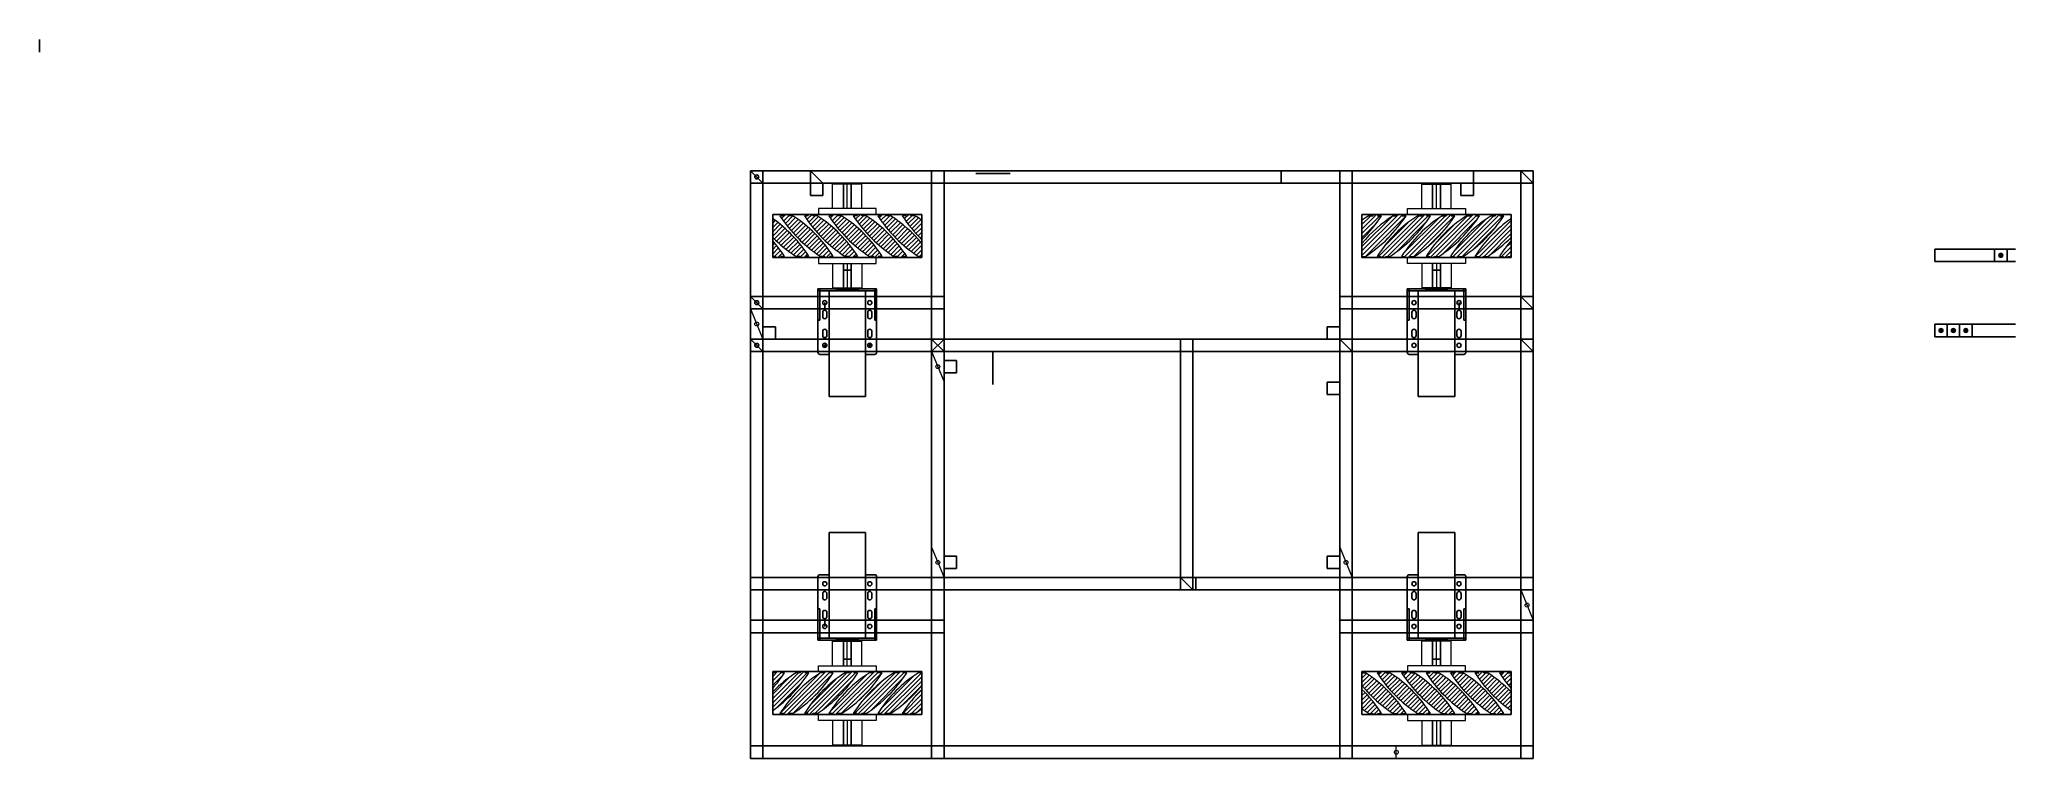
# Model space of a CAD drawing. Header units: millimetres. Extents: x -15418 to 43885, y -27590 to 23052.
# Drawn here: x 30173 to 32192, y 15416 to 16150 of the extents above; entities that cross this region are included whole.
import ezdxf

# ---------------------------------------------------------------- set-up
doc = ezdxf.new("R2010")
doc.units = ezdxf.units.MM
doc.header["$LTSCALE"] = 0.5
doc.layers.get('0').update_dxf_attribs({"lineweight": 5})
doc.layers.get('Defpoints').update_dxf_attribs({"color": 4})
for name, color, linetype in [('Layer1', 1, 'Continuous'), ('Layer2', 2, 'Continuous'), ('Layer3', 9, 'Continuous'), ('Layer4', 6, 'Continuous')]:
    doc.layers.add(name, color=color, linetype=linetype)
doc.layers.add('Layer5', color=51, linetype='Continuous', lineweight=5)
pattern_1 = [(45, (5222.7254, -559.264), (-2.24506403, 2.24506403), [])]
pattern_2 = [(45, (5222.7254, -483.3154), (-2.24506403, 2.24506403), [])]
pattern_3 = [(45, (5018.3254, -559.264), (-2.24506403, 2.24506403), [])]
pattern_4 = [(45, (5018.3254, -483.3154), (-2.24506403, 2.24506403), [])]

msp = doc.modelspace()

# ---------------------------------------------------------------- hatches: boundary and pattern name
at = {"layer": 'Layer5'}
h = msp.add_hatch(dxfattribs=at)
h.set_pattern_fill('ANSI31', color=256)
h.set_pattern_definition(pattern_1)
h.paths.add_polyline_path([(30922.289, 15944.3818, -0.036565829), (30934.1782, 15928.449), (30930.1782, 15928.449), (30931.4182, 15927.209), (30926.4182, 15927.209), (30925.1782, 15928.449), (30922.289, 15928.449)], flags=17)
edge = h.paths.add_edge_path()
edge.add_line((31056.4182, 15927.209), (31051.4182, 15927.209))
edge.add_line((31051.4182, 15927.209), (31050.1782, 15928.449))
edge.add_line((31050.1782, 15928.449), (31046.1782, 15928.449))
edge.add_arc((31119.6467, 16043.4375), 136.455, 572.5753358, 597.4246642, ccw=False)
edge.add_line((31004.6582, 15969.969), (31008.6582, 15969.969))
edge.add_line((31008.6582, 15969.969), (31007.4182, 15971.209))
edge.add_line((31007.4182, 15971.209), (31012.4182, 15971.209))
edge.add_line((31012.4182, 15971.209), (31013.6582, 15969.969))
edge.add_line((31013.6582, 15969.969), (31017.6582, 15969.969))
edge.add_arc((30944.4468, 15855.2376), 136.1, 392.5424058, 417.4575942, ccw=False)
edge.add_line((31059.1782, 15928.449), (31055.1782, 15928.449))
edge.add_line((31055.1782, 15928.449), (31056.4182, 15927.209))
edge = h.paths.add_edge_path()
edge.add_line((30981.4182, 15927.209), (30976.4182, 15927.209))
edge.add_line((30976.4182, 15927.209), (30975.1782, 15928.449))
edge.add_line((30975.1782, 15928.449), (30971.1782, 15928.449))
edge.add_arc((31044.6467, 16043.4375), 136.455, 572.5753358, 597.4246642, ccw=False)
edge.add_line((30929.6582, 15969.969), (30933.6582, 15969.969))
edge.add_line((30933.6582, 15969.969), (30932.4182, 15971.209))
edge.add_line((30932.4182, 15971.209), (30937.4182, 15971.209))
edge.add_line((30937.4182, 15971.209), (30938.6582, 15969.969))
edge.add_line((30938.6582, 15969.969), (30942.6582, 15969.969))
edge.add_arc((30869.4468, 15855.2376), 136.1, 392.5424058, 417.4575942, ccw=False)
edge.add_line((30984.1782, 15928.449), (30980.1782, 15928.449))
edge.add_line((30980.1782, 15928.449), (30981.4182, 15927.209))
edge = h.paths.add_edge_path()
edge.add_line((30956.4182, 15927.209), (30951.4182, 15927.209))
edge.add_line((30951.4182, 15927.209), (30950.1782, 15928.449))
edge.add_line((30950.1782, 15928.449), (30946.1782, 15928.449))
edge.add_arc((31019.6467, 16043.4375), 136.455, 584.481355, 597.4246642, ccw=False)
edge.add_line((30922.289, 15947.8266), (30922.289, 15966.879))
edge.add_arc((30844.4468, 15855.2376), 136.1, 392.5424058, 415.1137921, ccw=False)
edge.add_line((30959.1782, 15928.449), (30955.1782, 15928.449))
edge.add_line((30955.1782, 15928.449), (30956.4182, 15927.209))
h = msp.add_hatch(dxfattribs=at)
h.set_pattern_fill('ANSI31', color=256)
h.set_pattern_definition(pattern_1)
edge = h.paths.add_edge_path()
edge.add_line((31031.4182, 15927.209), (31026.4182, 15927.209))
edge.add_line((31026.4182, 15927.209), (31025.1782, 15928.449))
edge.add_line((31025.1782, 15928.449), (31021.1782, 15928.449))
edge.add_arc((31094.6467, 16043.4375), 136.455, 572.5753358, 597.4246642, ccw=False)
edge.add_line((30979.6582, 15969.969), (30983.6582, 15969.969))
edge.add_line((30983.6582, 15969.969), (30982.4182, 15971.209))
edge.add_line((30982.4182, 15971.209), (30987.4182, 15971.209))
edge.add_line((30987.4182, 15971.209), (30988.6582, 15969.969))
edge.add_line((30988.6582, 15969.969), (30992.6582, 15969.969))
edge.add_arc((30919.4468, 15855.2376), 136.1, 392.5424058, 417.4575942, ccw=False)
edge.add_line((31034.1782, 15928.449), (31030.1782, 15928.449))
edge.add_line((31030.1782, 15928.449), (31031.4182, 15927.209))
edge = h.paths.add_edge_path()
edge.add_line((31006.4182, 15927.209), (31001.4182, 15927.209))
edge.add_line((31001.4182, 15927.209), (31000.1782, 15928.449))
edge.add_line((31000.1782, 15928.449), (30996.1782, 15928.449))
edge.add_arc((31069.6467, 16043.4375), 136.455, 572.5753358, 597.4246642, ccw=False)
edge.add_line((30954.6582, 15969.969), (30958.6582, 15969.969))
edge.add_line((30958.6582, 15969.969), (30957.4182, 15971.209))
edge.add_line((30957.4182, 15971.209), (30962.4182, 15971.209))
edge.add_line((30962.4182, 15971.209), (30963.6582, 15969.969))
edge.add_line((30963.6582, 15969.969), (30967.6582, 15969.969))
edge.add_arc((30894.4468, 15855.2376), 136.1, 392.5424058, 417.4575942, ccw=False)
edge.add_line((31009.1782, 15928.449), (31005.1782, 15928.449))
edge.add_line((31005.1782, 15928.449), (31006.4182, 15927.209))
h = msp.add_hatch(dxfattribs=at)
h.set_pattern_fill('ANSI31', color=256)
h.set_pattern_definition(pattern_1)
edge = h.paths.add_edge_path()
edge.add_line((31032.4182, 15971.209), (31037.4182, 15971.209))
edge.add_line((31037.4182, 15971.209), (31038.6582, 15969.969))
edge.add_line((31038.6582, 15969.969), (31042.6582, 15969.969))
edge.add_arc((30969.4468, 15855.2376), 136.1, 399.3514593, 417.4575942, ccw=False)
edge.add_line((31074.689, 15941.5353), (31074.689, 15928.449))
edge.add_line((31074.689, 15928.449), (31071.1782, 15928.449))
edge.add_arc((31144.6467, 16043.4375), 136.455, 572.5753358, 597.4246642, ccw=False)
edge.add_line((31029.6582, 15969.969), (31033.6582, 15969.969))
edge.add_line((31033.6582, 15969.969), (31032.4182, 15971.209))
edge = h.paths.add_edge_path()
edge.add_line((31057.4182, 15971.209), (31062.4182, 15971.209))
edge.add_line((31062.4182, 15971.209), (31063.6582, 15969.969))
edge.add_line((31063.6582, 15969.969), (31067.6582, 15969.969))
edge.add_arc((30994.4468, 15855.2376), 136.1, 413.8726113, 417.4575942, ccw=False)
edge.add_line((31074.689, 15965.1667), (31074.689, 15945.4426))
edge.add_arc((31169.6467, 16043.4375), 136.455, 572.5753358, 585.9017964, ccw=False)
edge.add_line((31054.6582, 15969.969), (31058.6582, 15969.969))
edge.add_line((31058.6582, 15969.969), (31057.4182, 15971.209))
h = msp.add_hatch(dxfattribs=at)
h.set_pattern_fill('ANSI31', color=256)
h.set_pattern_definition(pattern_3)
edge = h.paths.add_edge_path()
edge.add_line((31566.7598, 15971.209), (31561.7598, 15971.209))
edge.add_line((31561.7598, 15971.209), (31560.5198, 15969.969))
edge.add_line((31560.5198, 15969.969), (31556.5198, 15969.969))
edge.add_arc((31629.7312, 15855.2376), 136.1, 122.5424058, 140.6485407)
edge.add_line((31524.489, 15941.5353), (31524.489, 15928.449))
edge.add_line((31524.489, 15928.449), (31527.9998, 15928.449))
edge.add_arc((31454.5313, 16043.4375), 136.455, -57.4246642, -32.5753358)
edge.add_line((31569.5198, 15969.969), (31565.5198, 15969.969))
edge.add_line((31565.5198, 15969.969), (31566.7598, 15971.209))
edge = h.paths.add_edge_path()
edge.add_line((31541.7598, 15971.209), (31536.7598, 15971.209))
edge.add_line((31536.7598, 15971.209), (31535.5198, 15969.969))
edge.add_line((31535.5198, 15969.969), (31531.5198, 15969.969))
edge.add_arc((31604.7312, 15855.2376), 136.1, 122.5424058, 126.1273887)
edge.add_line((31524.489, 15965.1667), (31524.489, 15945.4426))
edge.add_arc((31429.5313, 16043.4375), 136.455, -45.9017964, -32.5753358)
edge.add_line((31544.5198, 15969.969), (31540.5198, 15969.969))
edge.add_line((31540.5198, 15969.969), (31541.7598, 15971.209))
h = msp.add_hatch(dxfattribs=at)
h.set_pattern_fill('ANSI31', color=256)
h.set_pattern_definition(pattern_3)
h.paths.add_polyline_path([(31676.889, 15944.3818, 0.036565829), (31664.9998, 15928.449), (31668.9998, 15928.449), (31667.7598, 15927.209), (31672.7598, 15927.209), (31673.9998, 15928.449), (31676.889, 15928.449)], flags=17)
edge = h.paths.add_edge_path()
edge.add_line((31542.7598, 15927.209), (31547.7598, 15927.209))
edge.add_line((31547.7598, 15927.209), (31548.9998, 15928.449))
edge.add_line((31548.9998, 15928.449), (31552.9998, 15928.449))
edge.add_arc((31479.5313, 16043.4375), 136.455, -57.4246642, -32.5753358)
edge.add_line((31594.5198, 15969.969), (31590.5198, 15969.969))
edge.add_line((31590.5198, 15969.969), (31591.7598, 15971.209))
edge.add_line((31591.7598, 15971.209), (31586.7598, 15971.209))
edge.add_line((31586.7598, 15971.209), (31585.5198, 15969.969))
edge.add_line((31585.5198, 15969.969), (31581.5198, 15969.969))
edge.add_arc((31654.7312, 15855.2376), 136.1, 122.5424058, 147.4575942)
edge.add_line((31539.9998, 15928.449), (31543.9998, 15928.449))
edge.add_line((31543.9998, 15928.449), (31542.7598, 15927.209))
edge = h.paths.add_edge_path()
edge.add_line((31617.7598, 15927.209), (31622.7598, 15927.209))
edge.add_line((31622.7598, 15927.209), (31623.9998, 15928.449))
edge.add_line((31623.9998, 15928.449), (31627.9998, 15928.449))
edge.add_arc((31554.5313, 16043.4375), 136.455, -57.4246642, -32.5753358)
edge.add_line((31669.5198, 15969.969), (31665.5198, 15969.969))
edge.add_line((31665.5198, 15969.969), (31666.7598, 15971.209))
edge.add_line((31666.7598, 15971.209), (31661.7598, 15971.209))
edge.add_line((31661.7598, 15971.209), (31660.5198, 15969.969))
edge.add_line((31660.5198, 15969.969), (31656.5198, 15969.969))
edge.add_arc((31729.7312, 15855.2376), 136.1, 122.5424058, 147.4575942)
edge.add_line((31614.9998, 15928.449), (31618.9998, 15928.449))
edge.add_line((31618.9998, 15928.449), (31617.7598, 15927.209))
edge = h.paths.add_edge_path()
edge.add_line((31642.7598, 15927.209), (31647.7598, 15927.209))
edge.add_line((31647.7598, 15927.209), (31648.9998, 15928.449))
edge.add_line((31648.9998, 15928.449), (31652.9998, 15928.449))
edge.add_arc((31579.5313, 16043.4375), 136.455, -57.4246642, -44.481355)
edge.add_line((31676.889, 15947.8266), (31676.889, 15966.879))
edge.add_arc((31754.7312, 15855.2376), 136.1, 124.8862079, 147.4575942)
edge.add_line((31639.9998, 15928.449), (31643.9998, 15928.449))
edge.add_line((31643.9998, 15928.449), (31642.7598, 15927.209))
h = msp.add_hatch(dxfattribs=at)
h.set_pattern_fill('ANSI31', color=256)
h.set_pattern_definition(pattern_3)
edge = h.paths.add_edge_path()
edge.add_line((31567.7598, 15927.209), (31572.7598, 15927.209))
edge.add_line((31572.7598, 15927.209), (31573.9998, 15928.449))
edge.add_line((31573.9998, 15928.449), (31577.9998, 15928.449))
edge.add_arc((31504.5313, 16043.4375), 136.455, -57.4246642, -32.5753358)
edge.add_line((31619.5198, 15969.969), (31615.5198, 15969.969))
edge.add_line((31615.5198, 15969.969), (31616.7598, 15971.209))
edge.add_line((31616.7598, 15971.209), (31611.7598, 15971.209))
edge.add_line((31611.7598, 15971.209), (31610.5198, 15969.969))
edge.add_line((31610.5198, 15969.969), (31606.5198, 15969.969))
edge.add_arc((31679.7312, 15855.2376), 136.1, 122.5424058, 147.4575942)
edge.add_line((31564.9998, 15928.449), (31568.9998, 15928.449))
edge.add_line((31568.9998, 15928.449), (31567.7598, 15927.209))
edge = h.paths.add_edge_path()
edge.add_line((31592.7598, 15927.209), (31597.7598, 15927.209))
edge.add_line((31597.7598, 15927.209), (31598.9998, 15928.449))
edge.add_line((31598.9998, 15928.449), (31602.9998, 15928.449))
edge.add_arc((31529.5313, 16043.4375), 136.455, -57.4246642, -32.5753358)
edge.add_line((31644.5198, 15969.969), (31640.5198, 15969.969))
edge.add_line((31640.5198, 15969.969), (31641.7598, 15971.209))
edge.add_line((31641.7598, 15971.209), (31636.7598, 15971.209))
edge.add_line((31636.7598, 15971.209), (31635.5198, 15969.969))
edge.add_line((31635.5198, 15969.969), (31631.5198, 15969.969))
edge.add_arc((31704.7312, 15855.2376), 136.1, 122.5424058, 147.4575942)
edge.add_line((31589.9998, 15928.449), (31593.9998, 15928.449))
edge.add_line((31593.9998, 15928.449), (31592.7598, 15927.209))
h = msp.add_hatch(dxfattribs=at)
h.set_pattern_fill('ANSI31', color=256)
h.set_pattern_definition(pattern_2)
h.paths.add_polyline_path([(30922.289, 15487.4362, 0.036565829), (30934.1782, 15503.369), (30930.1782, 15503.369), (30931.4182, 15504.609), (30926.4182, 15504.609), (30925.1782, 15503.369), (30922.289, 15503.369)], flags=17)
edge = h.paths.add_edge_path()
edge.add_line((31056.4182, 15504.609), (31051.4182, 15504.609))
edge.add_line((31051.4182, 15504.609), (31050.1782, 15503.369))
edge.add_line((31050.1782, 15503.369), (31046.1782, 15503.369))
edge.add_arc((31119.6467, 15388.3805), 136.455, -237.4246642, -212.5753358)
edge.add_line((31004.6582, 15461.849), (31008.6582, 15461.849))
edge.add_line((31008.6582, 15461.849), (31007.4182, 15460.609))
edge.add_line((31007.4182, 15460.609), (31012.4182, 15460.609))
edge.add_line((31012.4182, 15460.609), (31013.6582, 15461.849))
edge.add_line((31013.6582, 15461.849), (31017.6582, 15461.849))
edge.add_arc((30944.4468, 15576.5804), 136.1, -57.4575942, -32.5424058)
edge.add_line((31059.1782, 15503.369), (31055.1782, 15503.369))
edge.add_line((31055.1782, 15503.369), (31056.4182, 15504.609))
edge = h.paths.add_edge_path()
edge.add_line((30981.4182, 15504.609), (30976.4182, 15504.609))
edge.add_line((30976.4182, 15504.609), (30975.1782, 15503.369))
edge.add_line((30975.1782, 15503.369), (30971.1782, 15503.369))
edge.add_arc((31044.6467, 15388.3805), 136.455, -237.4246642, -212.5753358)
edge.add_line((30929.6582, 15461.849), (30933.6582, 15461.849))
edge.add_line((30933.6582, 15461.849), (30932.4182, 15460.609))
edge.add_line((30932.4182, 15460.609), (30937.4182, 15460.609))
edge.add_line((30937.4182, 15460.609), (30938.6582, 15461.849))
edge.add_line((30938.6582, 15461.849), (30942.6582, 15461.849))
edge.add_arc((30869.4468, 15576.5804), 136.1, -57.4575942, -32.5424058)
edge.add_line((30984.1782, 15503.369), (30980.1782, 15503.369))
edge.add_line((30980.1782, 15503.369), (30981.4182, 15504.609))
edge = h.paths.add_edge_path()
edge.add_line((30956.4182, 15504.609), (30951.4182, 15504.609))
edge.add_line((30951.4182, 15504.609), (30950.1782, 15503.369))
edge.add_line((30950.1782, 15503.369), (30946.1782, 15503.369))
edge.add_arc((31019.6467, 15388.3805), 136.455, -237.4246642, -224.481355)
edge.add_line((30922.289, 15483.9914), (30922.289, 15464.939))
edge.add_arc((30844.4468, 15576.5804), 136.1, -55.1137921, -32.5424058)
edge.add_line((30959.1782, 15503.369), (30955.1782, 15503.369))
edge.add_line((30955.1782, 15503.369), (30956.4182, 15504.609))
h = msp.add_hatch(dxfattribs=at)
h.set_pattern_fill('ANSI31', color=256)
h.set_pattern_definition(pattern_2)
edge = h.paths.add_edge_path()
edge.add_line((31031.4182, 15504.609), (31026.4182, 15504.609))
edge.add_line((31026.4182, 15504.609), (31025.1782, 15503.369))
edge.add_line((31025.1782, 15503.369), (31021.1782, 15503.369))
edge.add_arc((31094.6467, 15388.3805), 136.455, -237.4246642, -212.5753358)
edge.add_line((30979.6582, 15461.849), (30983.6582, 15461.849))
edge.add_line((30983.6582, 15461.849), (30982.4182, 15460.609))
edge.add_line((30982.4182, 15460.609), (30987.4182, 15460.609))
edge.add_line((30987.4182, 15460.609), (30988.6582, 15461.849))
edge.add_line((30988.6582, 15461.849), (30992.6582, 15461.849))
edge.add_arc((30919.4468, 15576.5804), 136.1, -57.4575942, -32.5424058)
edge.add_line((31034.1782, 15503.369), (31030.1782, 15503.369))
edge.add_line((31030.1782, 15503.369), (31031.4182, 15504.609))
edge = h.paths.add_edge_path()
edge.add_line((31006.4182, 15504.609), (31001.4182, 15504.609))
edge.add_line((31001.4182, 15504.609), (31000.1782, 15503.369))
edge.add_line((31000.1782, 15503.369), (30996.1782, 15503.369))
edge.add_arc((31069.6467, 15388.3805), 136.455, -237.4246642, -212.5753358)
edge.add_line((30954.6582, 15461.849), (30958.6582, 15461.849))
edge.add_line((30958.6582, 15461.849), (30957.4182, 15460.609))
edge.add_line((30957.4182, 15460.609), (30962.4182, 15460.609))
edge.add_line((30962.4182, 15460.609), (30963.6582, 15461.849))
edge.add_line((30963.6582, 15461.849), (30967.6582, 15461.849))
edge.add_arc((30894.4468, 15576.5804), 136.1, -57.4575942, -32.5424058)
edge.add_line((31009.1782, 15503.369), (31005.1782, 15503.369))
edge.add_line((31005.1782, 15503.369), (31006.4182, 15504.609))
h = msp.add_hatch(dxfattribs=at)
h.set_pattern_fill('ANSI31', color=256)
h.set_pattern_definition(pattern_2)
edge = h.paths.add_edge_path()
edge.add_line((31032.4182, 15460.609), (31037.4182, 15460.609))
edge.add_line((31037.4182, 15460.609), (31038.6582, 15461.849))
edge.add_line((31038.6582, 15461.849), (31042.6582, 15461.849))
edge.add_arc((30969.4468, 15576.5804), 136.1, -57.4575942, -39.3514593)
edge.add_line((31074.689, 15490.2827), (31074.689, 15503.369))
edge.add_line((31074.689, 15503.369), (31071.1782, 15503.369))
edge.add_arc((31144.6467, 15388.3805), 136.455, -237.4246642, -212.5753358)
edge.add_line((31029.6582, 15461.849), (31033.6582, 15461.849))
edge.add_line((31033.6582, 15461.849), (31032.4182, 15460.609))
edge = h.paths.add_edge_path()
edge.add_line((31057.4182, 15460.609), (31062.4182, 15460.609))
edge.add_line((31062.4182, 15460.609), (31063.6582, 15461.849))
edge.add_line((31063.6582, 15461.849), (31067.6582, 15461.849))
edge.add_arc((30994.4468, 15576.5804), 136.1, -57.4575942, -53.8726113)
edge.add_line((31074.689, 15466.6514), (31074.689, 15486.3754))
edge.add_arc((31169.6467, 15388.3805), 136.455, -225.9017964, -212.5753358)
edge.add_line((31054.6582, 15461.849), (31058.6582, 15461.849))
edge.add_line((31058.6582, 15461.849), (31057.4182, 15460.609))
h = msp.add_hatch(dxfattribs=at)
h.set_pattern_fill('ANSI31', color=256)
h.set_pattern_definition(pattern_4)
edge = h.paths.add_edge_path()
edge.add_line((31566.7598, 15460.609), (31561.7598, 15460.609))
edge.add_line((31561.7598, 15460.609), (31560.5198, 15461.849))
edge.add_line((31560.5198, 15461.849), (31556.5198, 15461.849))
edge.add_arc((31629.7312, 15576.5804), 136.1, 579.3514593, 597.4575942, ccw=False)
edge.add_line((31524.489, 15490.2827), (31524.489, 15503.369))
edge.add_line((31524.489, 15503.369), (31527.9998, 15503.369))
edge.add_arc((31454.5313, 15388.3805), 136.455, 752.5753358, 777.4246642, ccw=False)
edge.add_line((31569.5198, 15461.849), (31565.5198, 15461.849))
edge.add_line((31565.5198, 15461.849), (31566.7598, 15460.609))
edge = h.paths.add_edge_path()
edge.add_line((31541.7598, 15460.609), (31536.7598, 15460.609))
edge.add_line((31536.7598, 15460.609), (31535.5198, 15461.849))
edge.add_line((31535.5198, 15461.849), (31531.5198, 15461.849))
edge.add_arc((31604.7312, 15576.5804), 136.1, 593.8726113, 597.4575942, ccw=False)
edge.add_line((31524.489, 15466.6514), (31524.489, 15486.3754))
edge.add_arc((31429.5313, 15388.3805), 136.455, 752.5753358, 765.9017964, ccw=False)
edge.add_line((31544.5198, 15461.849), (31540.5198, 15461.849))
edge.add_line((31540.5198, 15461.849), (31541.7598, 15460.609))
h = msp.add_hatch(dxfattribs=at)
h.set_pattern_fill('ANSI31', color=256)
h.set_pattern_definition(pattern_4)
h.paths.add_polyline_path([(31676.889, 15487.4362, -0.036565829), (31664.9998, 15503.369), (31668.9998, 15503.369), (31667.7598, 15504.609), (31672.7598, 15504.609), (31673.9998, 15503.369), (31676.889, 15503.369)], flags=17)
edge = h.paths.add_edge_path()
edge.add_line((31542.7598, 15504.609), (31547.7598, 15504.609))
edge.add_line((31547.7598, 15504.609), (31548.9998, 15503.369))
edge.add_line((31548.9998, 15503.369), (31552.9998, 15503.369))
edge.add_arc((31479.5313, 15388.3805), 136.455, 752.5753358, 777.4246642, ccw=False)
edge.add_line((31594.5198, 15461.849), (31590.5198, 15461.849))
edge.add_line((31590.5198, 15461.849), (31591.7598, 15460.609))
edge.add_line((31591.7598, 15460.609), (31586.7598, 15460.609))
edge.add_line((31586.7598, 15460.609), (31585.5198, 15461.849))
edge.add_line((31585.5198, 15461.849), (31581.5198, 15461.849))
edge.add_arc((31654.7312, 15576.5804), 136.1, 572.5424058, 597.4575942, ccw=False)
edge.add_line((31539.9998, 15503.369), (31543.9998, 15503.369))
edge.add_line((31543.9998, 15503.369), (31542.7598, 15504.609))
edge = h.paths.add_edge_path()
edge.add_line((31617.7598, 15504.609), (31622.7598, 15504.609))
edge.add_line((31622.7598, 15504.609), (31623.9998, 15503.369))
edge.add_line((31623.9998, 15503.369), (31627.9998, 15503.369))
edge.add_arc((31554.5313, 15388.3805), 136.455, 752.5753358, 777.4246642, ccw=False)
edge.add_line((31669.5198, 15461.849), (31665.5198, 15461.849))
edge.add_line((31665.5198, 15461.849), (31666.7598, 15460.609))
edge.add_line((31666.7598, 15460.609), (31661.7598, 15460.609))
edge.add_line((31661.7598, 15460.609), (31660.5198, 15461.849))
edge.add_line((31660.5198, 15461.849), (31656.5198, 15461.849))
edge.add_arc((31729.7312, 15576.5804), 136.1, 572.5424058, 597.4575942, ccw=False)
edge.add_line((31614.9998, 15503.369), (31618.9998, 15503.369))
edge.add_line((31618.9998, 15503.369), (31617.7598, 15504.609))
edge = h.paths.add_edge_path()
edge.add_line((31642.7598, 15504.609), (31647.7598, 15504.609))
edge.add_line((31647.7598, 15504.609), (31648.9998, 15503.369))
edge.add_line((31648.9998, 15503.369), (31652.9998, 15503.369))
edge.add_arc((31579.5313, 15388.3805), 136.455, 764.481355, 777.4246642, ccw=False)
edge.add_line((31676.889, 15483.9914), (31676.889, 15464.939))
edge.add_arc((31754.7312, 15576.5804), 136.1, 572.5424058, 595.1137921, ccw=False)
edge.add_line((31639.9998, 15503.369), (31643.9998, 15503.369))
edge.add_line((31643.9998, 15503.369), (31642.7598, 15504.609))
h = msp.add_hatch(dxfattribs=at)
h.set_pattern_fill('ANSI31', color=256)
h.set_pattern_definition(pattern_4)
edge = h.paths.add_edge_path()
edge.add_line((31567.7598, 15504.609), (31572.7598, 15504.609))
edge.add_line((31572.7598, 15504.609), (31573.9998, 15503.369))
edge.add_line((31573.9998, 15503.369), (31577.9998, 15503.369))
edge.add_arc((31504.5313, 15388.3805), 136.455, 752.5753358, 777.4246642, ccw=False)
edge.add_line((31619.5198, 15461.849), (31615.5198, 15461.849))
edge.add_line((31615.5198, 15461.849), (31616.7598, 15460.609))
edge.add_line((31616.7598, 15460.609), (31611.7598, 15460.609))
edge.add_line((31611.7598, 15460.609), (31610.5198, 15461.849))
edge.add_line((31610.5198, 15461.849), (31606.5198, 15461.849))
edge.add_arc((31679.7312, 15576.5804), 136.1, 572.5424058, 597.4575942, ccw=False)
edge.add_line((31564.9998, 15503.369), (31568.9998, 15503.369))
edge.add_line((31568.9998, 15503.369), (31567.7598, 15504.609))
edge = h.paths.add_edge_path()
edge.add_line((31592.7598, 15504.609), (31597.7598, 15504.609))
edge.add_line((31597.7598, 15504.609), (31598.9998, 15503.369))
edge.add_line((31598.9998, 15503.369), (31602.9998, 15503.369))
edge.add_arc((31529.5313, 15388.3805), 136.455, 752.5753358, 777.4246642, ccw=False)
edge.add_line((31644.5198, 15461.849), (31640.5198, 15461.849))
edge.add_line((31640.5198, 15461.849), (31641.7598, 15460.609))
edge.add_line((31641.7598, 15460.609), (31636.7598, 15460.609))
edge.add_line((31636.7598, 15460.609), (31635.5198, 15461.849))
edge.add_line((31635.5198, 15461.849), (31631.5198, 15461.849))
edge.add_arc((31704.7312, 15576.5804), 136.1, 572.5424058, 597.4575942, ccw=False)
edge.add_line((31589.9998, 15503.369), (31593.9998, 15503.369))
edge.add_line((31593.9998, 15503.369), (31592.7598, 15504.609))

# ---------------------------------------------------------------- linework, layer by layer
for p, q in [((31013.489, 16002.209), (30983.489, 16002.209)), ((30983.489, 15977.209), (30983.489, 16002.209)), ((30998.489, 15977.209), (30998.489, 16002.209)), ((31013.489, 15977.209), (31013.489, 16002.209)), ((31585.689, 16002.209), (31615.689, 16002.209)), ((31585.689, 15977.209), (31585.689, 16002.209)), ((31600.689, 15977.209), (31600.689, 16002.209)), ((31615.689, 15977.209), (31615.689, 16002.209)), ((31027.989, 15977.209), (30968.989, 15977.209)), ((30968.989, 15977.209), (30968.989, 15971.209)), ((31027.989, 15971.209), (31027.989, 15977.209)), ((31571.189, 15971.209), (31571.189, 15977.209)), ((31571.189, 15977.209), (31630.189, 15977.209)), ((31630.189, 15977.209), (31630.189, 15971.209)), ((30968.989, 15971.209), (31027.989, 15971.209)), ((31630.189, 15971.209), (31571.189, 15971.209)), ((31027.989, 15927.209), (30968.989, 15927.209)), ((30968.989, 15927.209), (30968.989, 15921.209)), ((30968.989, 15921.209), (31027.989, 15921.209)), ((30983.489, 15921.209), (30983.489, 15896.209)), ((30998.489, 15921.209), (30998.489, 15896.209)), ((31013.489, 15921.209), (31013.489, 15896.209)), ((31027.989, 15921.209), (31027.989, 15927.209)), ((31571.189, 15927.209), (31630.189, 15927.209)), ((31571.189, 15921.209), (31571.189, 15927.209)), ((31630.189, 15921.209), (31571.189, 15921.209)), ((31585.689, 15921.209), (31585.689, 15896.209)), ((31600.689, 15921.209), (31600.689, 15896.209)), ((31615.689, 15921.209), (31615.689, 15896.209)), ((31630.189, 15927.209), (31630.189, 15921.209)), ((30983.489, 15896.209), (31013.489, 15896.209)), ((31615.689, 15896.209), (31585.689, 15896.209)), ((30899.589, 15874.859), (30912.289, 15843.959)), ((31084.689, 15831.259), (31097.389, 15800.359)), ((31084.689, 15631.459), (31097.389, 15600.559)), ((31501.789, 15631.459), (31514.489, 15600.559)), ((31686.889, 15587.859), (31699.589, 15556.959)), ((30983.489, 15535.609), (31013.489, 15535.609)), ((30983.489, 15510.609), (30983.489, 15535.609)), ((30998.489, 15510.609), (30998.489, 15535.609)), ((31013.489, 15510.609), (31013.489, 15535.609)), ((31615.689, 15535.609), (31585.689, 15535.609)), ((31585.689, 15510.609), (31585.689, 15535.609)), ((31600.689, 15510.609), (31600.689, 15535.609)), ((31615.689, 15510.609), (31615.689, 15535.609)), ((30968.989, 15504.609), (30968.989, 15510.609)), ((30968.989, 15510.609), (31027.989, 15510.609)), ((31027.989, 15510.609), (31027.989, 15504.609)), ((31630.189, 15510.609), (31571.189, 15510.609)), ((31571.189, 15510.609), (31571.189, 15504.609)), ((31630.189, 15504.609), (31630.189, 15510.609)), ((31027.989, 15504.609), (30968.989, 15504.609)), ((31571.189, 15504.609), (31630.189, 15504.609)), ((30968.989, 15460.609), (31027.989, 15460.609)), ((30968.989, 15454.609), (30968.989, 15460.609)), ((31027.989, 15454.609), (30968.989, 15454.609)), ((30983.489, 15454.609), (30983.489, 15429.609)), ((30998.489, 15454.609), (30998.489, 15429.609)), ((31013.489, 15454.609), (31013.489, 15429.609)), ((31027.989, 15460.609), (31027.989, 15454.609)), ((31630.189, 15460.609), (31571.189, 15460.609)), ((31571.189, 15460.609), (31571.189, 15454.609)), ((31571.189, 15454.609), (31630.189, 15454.609)), ((31585.689, 15454.609), (31585.689, 15429.609)), ((31600.689, 15454.609), (31600.689, 15429.609)), ((31615.689, 15454.609), (31615.689, 15429.609)), ((31630.189, 15454.609), (31630.189, 15460.609)), ((31013.489, 15429.609), (30983.489, 15429.609)), ((31559.589, 15415.909), (31559.589, 15428.609)), ((31585.689, 15429.609), (31615.689, 15429.609)), ((31699.589, 15415.909), (31559.589, 15415.909))]:
    msp.add_line(p, q)
at = {"transparency": 33554661}
for p, q in [((30973.339, 15837.609), (30977.639, 15837.609)), ((30977.639, 15837.609), (30975.489, 15839.759)), ((30975.489, 15839.759), (30975.489, 15835.459)), ((31023.639, 15837.609), (31019.339, 15837.609)), ((31021.489, 15835.459), (31021.489, 15839.759)), ((31021.489, 15839.759), (31023.639, 15837.609)), ((31084.689, 15831.259), (31097.389, 15843.959)), ((31097.389, 15831.259), (31084.689, 15843.959)), ((31084.689, 15843.959), (31084.689, 15843.959)), ((31097.389, 15843.959), (31097.389, 15831.259))]:
    msp.add_line(p, q, dxfattribs=at)
for centre in [(30905.939, 15859.409), (31091.039, 15815.809), (31091.039, 15616.009), (31508.139, 15616.009), (31693.239, 15572.409), (31559.589, 15422.259)]:
    msp.add_circle(centre, 2)
at = {"layer": 'Defpoints'}
for p, q in [((30968.489, 15895.209), (30968.489, 15830.499)), ((30968.489, 15895.209), (31028.489, 15895.209)), ((30968.489, 15895.209), (30970.489, 15895.209)), ((30968.489, 15893.209), (31028.489, 15893.209)), ((30970.489, 15895.209), (30970.489, 15863.209)), ((30987.489, 15893.209), (30987.489, 15895.209)), ((31009.489, 15893.209), (31009.489, 15895.209)), ((31028.489, 15895.209), (31026.489, 15895.209)), ((31026.489, 15895.209), (31026.489, 15863.209)), ((31028.489, 15830.499), (31028.489, 15895.209)), ((31570.689, 15830.499), (31570.689, 15895.209)), ((31630.689, 15895.209), (31570.689, 15895.209)), ((31570.689, 15895.209), (31572.689, 15895.209)), ((31630.689, 15893.209), (31570.689, 15893.209)), ((31572.689, 15895.209), (31572.689, 15863.209)), ((31589.689, 15893.209), (31589.689, 15895.209)), ((31611.689, 15893.209), (31611.689, 15895.209)), ((31630.689, 15895.209), (31628.689, 15895.209)), ((31628.689, 15895.209), (31628.689, 15863.209)), ((31630.689, 15895.209), (31630.689, 15830.499)), ((30970.489, 15863.209), (30968.489, 15863.209)), ((30973.339, 15871.209), (30973.339, 15866.909)), ((30977.639, 15871.209), (30977.639, 15866.909)), ((31019.339, 15871.209), (31019.339, 15866.909)), ((31023.639, 15871.209), (31023.639, 15866.909)), ((31026.489, 15863.209), (31028.489, 15863.209)), ((31572.689, 15863.209), (31570.689, 15863.209)), ((31575.539, 15871.209), (31575.539, 15866.909)), ((31579.839, 15871.209), (31579.839, 15866.909)), ((31621.539, 15871.209), (31621.539, 15866.909)), ((31625.839, 15871.209), (31625.839, 15866.909)), ((31628.689, 15863.209), (31630.689, 15863.209)), ((30973.339, 15851.909), (30973.339, 15847.609)), ((30977.639, 15851.909), (30977.639, 15847.609)), ((31019.339, 15851.909), (31019.339, 15847.609)), ((31023.639, 15851.909), (31023.639, 15847.609)), ((31575.539, 15851.909), (31575.539, 15847.609)), ((31579.839, 15851.909), (31579.839, 15847.609)), ((31621.539, 15851.909), (31621.539, 15847.609)), ((31625.839, 15851.909), (31625.839, 15847.609)), ((30970.639, 15828.349), (30979.839, 15828.349)), ((31017.139, 15828.349), (31026.339, 15828.349)), ((31582.039, 15828.349), (31572.839, 15828.349)), ((31628.539, 15828.349), (31619.339, 15828.349)), ((30968.489, 15536.609), (30968.489, 15601.319)), ((30970.639, 15603.469), (30979.839, 15603.469)), ((31017.139, 15603.469), (31026.339, 15603.469)), ((31028.489, 15601.319), (31028.489, 15536.609)), ((31570.689, 15601.319), (31570.689, 15536.609)), ((31582.039, 15603.469), (31572.839, 15603.469)), ((31628.539, 15603.469), (31619.339, 15603.469)), ((31630.689, 15536.609), (31630.689, 15601.319)), ((30973.339, 15579.909), (30973.339, 15584.209)), ((30977.639, 15579.909), (30977.639, 15584.209)), ((31019.339, 15579.909), (31019.339, 15584.209)), ((31023.639, 15579.909), (31023.639, 15584.209)), ((31575.539, 15579.909), (31575.539, 15584.209)), ((31579.839, 15579.909), (31579.839, 15584.209)), ((31621.539, 15579.909), (31621.539, 15584.209)), ((31625.839, 15579.909), (31625.839, 15584.209)), ((30970.489, 15568.609), (30968.489, 15568.609)), ((30970.489, 15536.609), (30970.489, 15568.609)), ((30973.339, 15560.609), (30973.339, 15564.909)), ((30977.639, 15560.609), (30977.639, 15564.909)), ((31019.339, 15560.609), (31019.339, 15564.909)), ((31023.639, 15560.609), (31023.639, 15564.909)), ((31026.489, 15536.609), (31026.489, 15568.609)), ((31026.489, 15568.609), (31028.489, 15568.609)), ((31572.689, 15568.609), (31570.689, 15568.609)), ((31572.689, 15536.609), (31572.689, 15568.609)), ((31575.539, 15560.609), (31575.539, 15564.909)), ((31579.839, 15560.609), (31579.839, 15564.909)), ((31621.539, 15560.609), (31621.539, 15564.909)), ((31625.839, 15560.609), (31625.839, 15564.909)), ((31628.689, 15536.609), (31628.689, 15568.609)), ((31628.689, 15568.609), (31630.689, 15568.609)), ((30968.489, 15538.609), (31028.489, 15538.609)), ((30968.489, 15536.609), (31028.489, 15536.609)), ((30968.489, 15536.609), (30970.489, 15536.609)), ((30987.489, 15538.609), (30987.489, 15536.609)), ((31009.489, 15538.609), (31009.489, 15536.609)), ((31028.489, 15536.609), (31026.489, 15536.609)), ((31630.689, 15538.609), (31570.689, 15538.609)), ((31630.689, 15536.609), (31570.689, 15536.609)), ((31570.689, 15536.609), (31572.689, 15536.609)), ((31589.689, 15538.609), (31589.689, 15536.609)), ((31611.689, 15538.609), (31611.689, 15536.609)), ((31630.689, 15536.609), (31628.689, 15536.609))]:
    msp.add_line(p, q, dxfattribs=at)
for centre in [(30975.489, 15881.209), (31021.489, 15881.209), (31577.689, 15881.209), (31623.689, 15881.209), (30975.489, 15837.609), (31021.489, 15837.609), (31577.689, 15837.609), (31623.689, 15837.609), (30975.489, 15594.209), (31021.489, 15594.209), (31577.689, 15594.209), (31623.689, 15594.209), (30975.489, 15550.609), (31021.489, 15550.609), (31577.689, 15550.609), (31623.689, 15550.609)]:
    msp.add_circle(centre, 2.15, dxfattribs=at)
for centre, start, end in [((30975.489, 15871.209), 0, 180), ((31021.489, 15871.209), 0, 180), ((31577.689, 15871.209), 0, 180), ((31623.689, 15871.209), 0, 180), ((30975.489, 15866.909), 180, 0), ((30975.489, 15851.909), 0, 180), ((31021.489, 15866.909), 180, 0), ((31021.489, 15851.909), 0, 180), ((31577.689, 15866.909), 180, 0), ((31577.689, 15851.909), 0, 180), ((31623.689, 15866.909), 180, 0), ((31623.689, 15851.909), 0, 180), ((30975.489, 15847.609), 180, 0), ((31021.489, 15847.609), 180, 0), ((31577.689, 15847.609), 180, 0), ((31623.689, 15847.609), 180, 0), ((30970.639, 15830.499), 180, 270), ((31026.339, 15830.499), 270, 0), ((31572.839, 15830.499), 180, 270), ((31628.539, 15830.499), 270, 0), ((30970.639, 15601.319), 90, 180), ((31026.339, 15601.319), 0, 90), ((31572.839, 15601.319), 90, 180), ((31628.539, 15601.319), 0, 90), ((30975.489, 15584.209), 0, 180), ((30975.489, 15579.909), 180, 0), ((31021.489, 15584.209), 0, 180), ((31021.489, 15579.909), 180, 0), ((31577.689, 15584.209), 0, 180), ((31577.689, 15579.909), 180, 0), ((31623.689, 15584.209), 0, 180), ((31623.689, 15579.909), 180, 0), ((30975.489, 15564.909), 0, 180), ((30975.489, 15560.609), 180, 0), ((31021.489, 15564.909), 0, 180), ((31021.489, 15560.609), 180, 0), ((31577.689, 15564.909), 0, 180), ((31577.689, 15560.609), 180, 0), ((31623.689, 15564.909), 0, 180), ((31623.689, 15560.609), 180, 0)]:
    msp.add_arc(centre, 2.15, start, end, dxfattribs=at)
at = {"layer": 'Layer1'}
for p, q in [((30899.589, 16003.209), (30899.589, 16015.909)), ((30899.589, 16015.909), (31638.637, 16015.909)), ((30899.589, 16015.909), (30960.789, 16015.909)), ((30960.789, 16015.909), (30960.789, 16003.209)), ((30973.489, 16003.209), (30960.789, 16015.909)), ((31638.637, 16015.909), (31638.389, 16003.209)), ((31699.589, 16003.209), (31686.889, 16015.909)), ((31638.389, 16003.209), (30899.589, 16003.209)), ((30960.789, 15990.509), (30960.789, 16003.209)), ((30973.489, 15990.509), (30973.489, 16003.209)), ((31129.889, 16012.909), (31164.889, 16012.909)), ((31625.689, 15990.509), (31625.689, 16003.209)), ((31638.389, 15990.509), (31638.389, 16003.209)), ((30960.789, 15990.509), (30973.489, 15990.509)), ((31638.389, 15990.509), (31625.689, 15990.509)), ((32109.875, 15923.1768), (32109.875, 15935.8768)), ((32109.875, 15935.8768), (32192.3423, 15935.8768)), ((32171.075, 15935.8768), (32171.075, 15923.1768)), ((32183.775, 15923.1768), (32183.775, 15935.8768)), ((31002.489, 15914.509), (30994.489, 15914.509)), ((30994.489, 15914.509), (30994.489, 15894.509)), ((31002.489, 15894.509), (31002.489, 15914.509)), ((31596.689, 15894.509), (31596.689, 15914.509)), ((31596.689, 15914.509), (31604.689, 15914.509)), ((31604.689, 15914.509), (31604.689, 15894.509)), ((32192.3797, 15923.1768), (32109.875, 15923.1768)), ((32175.425, 15929.5268), (32179.425, 15929.5268)), ((32177.425, 15927.5268), (32177.425, 15931.5268)), ((31017.139, 15893.209), (30979.839, 15893.209)), ((30979.839, 15893.209), (30979.839, 15785.409)), ((30987.489, 15893.209), (30987.489, 15894.509)), ((31009.489, 15894.509), (30987.489, 15894.509)), ((30994.489, 15893.209), (30994.489, 15894.509)), ((30998.489, 15893.209), (30998.489, 15894.509)), ((31002.489, 15893.209), (31002.489, 15894.509)), ((31009.489, 15893.209), (31009.489, 15894.509)), ((31017.139, 15893.209), (31017.139, 15785.409)), ((31582.039, 15893.209), (31619.339, 15893.209)), ((31582.039, 15893.209), (31582.039, 15785.409)), ((31589.689, 15893.209), (31589.689, 15894.509)), ((31589.689, 15894.509), (31611.689, 15894.509)), ((31596.689, 15893.209), (31596.689, 15894.509)), ((31600.689, 15893.209), (31600.689, 15894.509)), ((31604.689, 15893.209), (31604.689, 15894.509)), ((31611.689, 15893.209), (31611.689, 15894.509)), ((31619.339, 15893.209), (31619.339, 15785.409)), ((31699.589, 15874.859), (31686.889, 15887.559)), ((30924.989, 15856.659), (30912.289, 15856.659)), ((30924.989, 15843.959), (30924.989, 15856.659)), ((31501.789, 15856.659), (31489.089, 15856.659)), ((31489.089, 15856.659), (31489.089, 15843.959)), ((32109.8664, 15846.4329), (32109.8664, 15859.1329)), ((32109.8664, 15859.1329), (32192.3337, 15859.1329)), ((32114.2164, 15852.7829), (32118.2164, 15852.7829)), ((32116.2164, 15850.7829), (32116.2164, 15854.7829)), ((32122.5664, 15846.4329), (32122.5664, 15859.1329)), ((32126.9164, 15852.7829), (32130.9164, 15852.7829)), ((32128.9164, 15850.7829), (32128.9164, 15854.7829)), ((32135.2664, 15846.4329), (32135.2664, 15859.1329)), ((32139.6164, 15852.7829), (32143.6164, 15852.7829)), ((32141.6164, 15850.7829), (32141.6164, 15854.7829)), ((32147.9664, 15846.4329), (32147.9664, 15859.1329)), ((30912.289, 15843.959), (30924.989, 15843.959)), ((31339.089, 15587.859), (31339.089, 15843.959)), ((31351.789, 15587.859), (31351.789, 15843.959)), ((31489.089, 15843.959), (31501.789, 15843.959)), ((31514.489, 15831.259), (31501.789, 15843.959)), ((31699.589, 15831.259), (31686.889, 15843.959)), ((32192.3712, 15846.4329), (32109.8664, 15846.4329)), ((31097.389, 15831.259), (31097.389, 15797.579)), ((31147.389, 15797.579), (31147.389, 15831.259)), ((31501.789, 15800.003), (31489.089, 15800.003)), ((31489.089, 15800.003), (31489.089, 15787.303)), ((31017.139, 15785.409), (30979.839, 15785.409)), ((31489.089, 15787.303), (31501.789, 15787.303)), ((31582.039, 15785.409), (31619.339, 15785.409)), ((30979.839, 15538.609), (30979.839, 15646.409)), ((31017.139, 15646.409), (30979.839, 15646.409)), ((31017.139, 15538.609), (31017.139, 15646.409)), ((31582.039, 15646.409), (31619.339, 15646.409)), ((31582.039, 15538.609), (31582.039, 15646.409)), ((31619.339, 15538.609), (31619.339, 15646.409)), ((31351.789, 15587.859), (31339.089, 15600.559)), ((31354.589, 15587.859), (31354.589, 15600.559)), ((31514.589, 15587.859), (31514.589, 15600.559)), ((31514.589, 15587.859), (31084.589, 15587.859)), ((31699.589, 15587.859), (31354.589, 15587.859)), ((31017.139, 15538.609), (30979.839, 15538.609)), ((30987.489, 15538.609), (30987.489, 15537.309)), ((31009.489, 15537.309), (30987.489, 15537.309)), ((30994.489, 15538.609), (30994.489, 15537.309)), ((30994.489, 15517.309), (30994.489, 15537.309)), ((30998.489, 15538.609), (30998.489, 15537.309)), ((31002.489, 15538.609), (31002.489, 15537.309)), ((31002.489, 15537.309), (31002.489, 15517.309)), ((31009.489, 15538.609), (31009.489, 15537.309)), ((31582.039, 15538.609), (31619.339, 15538.609)), ((31589.689, 15538.609), (31589.689, 15537.309)), ((31589.689, 15537.309), (31611.689, 15537.309)), ((31596.689, 15538.609), (31596.689, 15537.309)), ((31596.689, 15537.309), (31596.689, 15517.309)), ((31600.689, 15538.609), (31600.689, 15537.309)), ((31604.689, 15538.609), (31604.689, 15537.309)), ((31604.689, 15517.309), (31604.689, 15537.309)), ((31611.689, 15538.609), (31611.689, 15537.309)), ((31002.489, 15517.309), (30994.489, 15517.309)), ((31596.689, 15517.309), (31604.689, 15517.309))]:
    msp.add_line(p, q, dxfattribs=at)
for centre in [(32177.425, 15929.5268), (32116.2164, 15852.7829), (32128.9164, 15852.7829), (32141.6164, 15852.7829)]:
    msp.add_circle(centre, 2, dxfattribs=at)
at = {"layer": 'Layer2'}
for p, q in [((30994.489, 15977.209), (30994.489, 16002.209)), ((31002.489, 15977.209), (31002.489, 16002.209)), ((31596.689, 15977.209), (31596.689, 16002.209)), ((31604.689, 15977.209), (31604.689, 16002.209)), ((30994.489, 15921.209), (30994.489, 15896.209)), ((31002.489, 15921.209), (31002.489, 15896.209)), ((31596.689, 15921.209), (31596.689, 15896.209)), ((31604.689, 15921.209), (31604.689, 15896.209)), ((30994.489, 15510.609), (30994.489, 15535.609)), ((31002.489, 15510.609), (31002.489, 15535.609)), ((31596.689, 15510.609), (31596.689, 15535.609)), ((31604.689, 15510.609), (31604.689, 15535.609)), ((30994.489, 15454.609), (30994.489, 15429.609)), ((31002.489, 15454.609), (31002.489, 15429.609)), ((31596.689, 15454.609), (31596.689, 15429.609)), ((31604.689, 15454.609), (31604.689, 15429.609))]:
    msp.add_line(p, q, dxfattribs=at)
at = {"layer": 'Layer3'}
for p, q in [((30899.589, 16015.909), (30899.589, 15831.259)), ((30899.589, 15801.3153), (30899.589, 16015.909)), ((31097.389, 16015.909), (30899.589, 16015.909)), ((30899.589, 16015.909), (31699.589, 16015.909)), ((30899.589, 15415.909), (30899.589, 16015.909)), ((30899.589, 16015.909), (30912.289, 16003.209)), ((30912.289, 15690.1528), (30912.289, 16015.909)), ((31084.689, 15683.901), (31084.689, 16015.909)), ((31097.389, 15683.901), (31097.389, 16015.909)), ((31441.7793, 16003.209), (31441.7793, 16015.909)), ((31501.789, 15683.901), (31501.789, 16015.909)), ((31501.789, 16015.909), (31699.589, 16015.909)), ((31514.489, 15683.901), (31514.489, 16015.909)), ((31686.889, 15690.1528), (31686.889, 16015.909)), ((31699.589, 16015.909), (31699.589, 15831.259)), ((31699.589, 15801.3153), (31699.589, 16015.909)), ((31699.589, 16015.909), (31699.589, 15415.909)), ((31699.589, 16003.209), (30899.589, 16003.209)), ((30998.489, 16002.209), (30998.489, 16003.209)), ((31600.689, 16002.209), (31600.689, 16003.209)), ((30922.289, 15971.209), (30922.289, 15927.209)), ((31074.689, 15971.209), (30922.289, 15971.209)), ((31074.689, 15971.209), (31074.689, 15927.209)), ((31524.489, 15971.209), (31524.489, 15927.209)), ((31524.489, 15971.209), (31676.889, 15971.209)), ((31676.889, 15971.209), (31676.889, 15927.209)), ((31074.689, 15927.209), (30922.289, 15927.209)), ((31524.489, 15927.209), (31676.889, 15927.209)), ((30998.489, 15895.209), (30998.489, 15896.209)), ((31600.689, 15895.209), (31600.689, 15896.209)), ((30899.589, 15887.559), (30912.289, 15874.859)), ((30899.589, 15843.959), (30912.289, 15831.259)), ((31110.089, 15822.159), (31097.389, 15822.159)), ((31110.089, 15809.459), (31110.089, 15822.159)), ((31110.089, 15809.459), (31097.389, 15809.459)), ((30912.289, 15741.6653), (30912.289, 15415.909)), ((31084.689, 15747.917), (31084.689, 15415.909)), ((31097.389, 15747.917), (31097.389, 15415.909)), ((31501.789, 15747.917), (31501.789, 15415.909)), ((31514.489, 15747.917), (31514.489, 15415.909)), ((31686.889, 15741.6653), (31686.889, 15415.909)), ((30899.589, 15630.5028), (30899.589, 15415.909)), ((31699.589, 15630.5028), (31699.589, 15415.909)), ((31110.089, 15622.359), (31097.389, 15622.359)), ((31110.089, 15622.359), (31110.089, 15609.659)), ((31489.089, 15622.359), (31489.089, 15609.659)), ((31489.089, 15622.359), (31501.789, 15622.359)), ((30899.589, 15415.909), (30899.589, 15600.559)), ((31110.089, 15609.659), (31097.389, 15609.659)), ((31489.089, 15609.659), (31501.789, 15609.659)), ((31699.589, 15415.909), (31699.589, 15600.559)), ((30998.489, 15536.609), (30998.489, 15535.609)), ((31600.689, 15536.609), (31600.689, 15535.609)), ((30922.289, 15460.609), (30922.289, 15504.609)), ((31074.689, 15504.609), (30922.289, 15504.609)), ((31074.689, 15460.609), (31074.689, 15504.609)), ((31524.489, 15460.609), (31524.489, 15504.609)), ((31524.489, 15504.609), (31676.889, 15504.609)), ((31676.889, 15460.609), (31676.889, 15504.609)), ((31074.689, 15460.609), (30922.289, 15460.609)), ((31524.489, 15460.609), (31676.889, 15460.609)), ((31699.589, 15428.609), (30899.589, 15428.609)), ((30998.489, 15429.609), (30998.489, 15428.609)), ((31600.689, 15429.609), (31600.689, 15428.609)), ((30899.589, 15415.909), (31699.589, 15415.909))]:
    msp.add_line(p, q, dxfattribs=at)
for centre in [(30905.939, 16009.559), (30905.939, 15881.209), (30905.939, 15837.609)]:
    msp.add_circle(centre, 2, dxfattribs=at)
at = {"layer": 'Layer4'}
for p, q in [((30172.9428, 16137.0529), (30172.9428, 16149.7529)), ((30899.589, 15887.559), (31097.389, 15887.559)), ((30899.589, 15874.859), (31097.389, 15874.859)), ((30975.489, 15881.209), (30975.489, 15874.859)), ((31501.789, 15887.559), (31699.589, 15887.559)), ((31501.789, 15874.859), (31699.589, 15874.859)), ((31623.689, 15881.209), (31623.689, 15874.859)), ((30899.589, 15843.959), (31699.589, 15843.959)), ((30899.589, 15831.259), (31699.589, 15831.259)), ((30899.589, 15600.559), (31699.589, 15600.559)), ((30899.589, 15587.859), (31699.589, 15587.859)), ((30899.589, 15556.959), (31097.389, 15556.959)), ((30975.489, 15550.609), (30975.489, 15556.959)), ((31501.789, 15556.959), (31699.589, 15556.959)), ((30899.589, 15544.259), (31097.389, 15544.259)), ((31501.789, 15544.259), (31699.589, 15544.259))]:
    msp.add_line(p, q, dxfattribs=at)
at = {"layer": 'Layer5'}
for p, q in [((30933.6582, 15969.969), (30929.6582, 15969.969)), ((30932.4182, 15971.209), (30933.6582, 15969.969)), ((30938.6582, 15969.969), (30937.4182, 15971.209)), ((30942.6582, 15969.969), (30938.6582, 15969.969)), ((30958.6582, 15969.969), (30954.6582, 15969.969)), ((30957.4182, 15971.209), (30958.6582, 15969.969)), ((30963.6582, 15969.969), (30962.4182, 15971.209)), ((30967.6582, 15969.969), (30963.6582, 15969.969)), ((30983.6582, 15969.969), (30979.6582, 15969.969)), ((30982.4182, 15971.209), (30983.6582, 15969.969)), ((30988.6582, 15969.969), (30987.4182, 15971.209)), ((30992.6582, 15969.969), (30988.6582, 15969.969)), ((31008.6582, 15969.969), (31004.6582, 15969.969)), ((31007.4182, 15971.209), (31008.6582, 15969.969)), ((31013.6582, 15969.969), (31012.4182, 15971.209)), ((31017.6582, 15969.969), (31013.6582, 15969.969)), ((31033.6582, 15969.969), (31029.6582, 15969.969)), ((31038.6582, 15969.969), (31037.4182, 15971.209)), ((31042.6582, 15969.969), (31038.6582, 15969.969)), ((31058.6582, 15969.969), (31054.6582, 15969.969)), ((31057.4182, 15971.209), (31058.6582, 15969.969)), ((31063.6582, 15969.969), (31062.4182, 15971.209)), ((31067.6582, 15969.969), (31063.6582, 15969.969)), ((31531.5198, 15969.969), (31535.5198, 15969.969)), ((31535.5198, 15969.969), (31536.7598, 15971.209)), ((31541.7598, 15971.209), (31540.5198, 15969.969)), ((31540.5198, 15969.969), (31544.5198, 15969.969)), ((31556.5198, 15969.969), (31560.5198, 15969.969)), ((31560.5198, 15969.969), (31561.7598, 15971.209)), ((31565.5198, 15969.969), (31569.5198, 15969.969)), ((31581.5198, 15969.969), (31585.5198, 15969.969)), ((31585.5198, 15969.969), (31586.7598, 15971.209)), ((31591.7598, 15971.209), (31590.5198, 15969.969)), ((31590.5198, 15969.969), (31594.5198, 15969.969)), ((31606.5198, 15969.969), (31610.5198, 15969.969)), ((31610.5198, 15969.969), (31611.7598, 15971.209)), ((31616.7598, 15971.209), (31615.5198, 15969.969)), ((31615.5198, 15969.969), (31619.5198, 15969.969)), ((31631.5198, 15969.969), (31635.5198, 15969.969)), ((31635.5198, 15969.969), (31636.7598, 15971.209)), ((31641.7598, 15971.209), (31640.5198, 15969.969)), ((31640.5198, 15969.969), (31644.5198, 15969.969)), ((31656.5198, 15969.969), (31660.5198, 15969.969)), ((31660.5198, 15969.969), (31661.7598, 15971.209)), ((31666.7598, 15971.209), (31665.5198, 15969.969)), ((31665.5198, 15969.969), (31669.5198, 15969.969)), ((30925.1782, 15928.449), (30922.289, 15928.449)), ((30925.1782, 15928.449), (30926.4182, 15927.209)), ((30931.4182, 15927.209), (30926.4182, 15927.209)), ((30931.4182, 15927.209), (30930.1782, 15928.449)), ((30934.1782, 15928.449), (30930.1782, 15928.449)), ((30950.1782, 15928.449), (30946.1782, 15928.449)), ((30950.1782, 15928.449), (30951.4182, 15927.209)), ((30956.4638, 15927.1635), (30955.1782, 15928.449)), ((30959.1782, 15928.449), (30955.1782, 15928.449)), ((30975.1782, 15928.449), (30971.1782, 15928.449)), ((30975.1782, 15928.449), (30976.4182, 15927.209)), ((30981.4182, 15927.209), (30980.1782, 15928.449)), ((30984.1782, 15928.449), (30980.1782, 15928.449)), ((31000.1782, 15928.449), (30996.1782, 15928.449)), ((31000.1782, 15928.449), (31001.4182, 15927.209)), ((31006.4182, 15927.209), (31005.1782, 15928.449)), ((31009.1782, 15928.449), (31005.1782, 15928.449)), ((31025.1782, 15928.449), (31021.1782, 15928.449)), ((31025.1782, 15928.449), (31026.4182, 15927.209)), ((31031.4182, 15927.209), (31030.1782, 15928.449)), ((31034.1782, 15928.449), (31030.1782, 15928.449)), ((31050.1782, 15928.449), (31046.1782, 15928.449)), ((31050.1782, 15928.449), (31051.4182, 15927.209)), ((31056.4182, 15927.209), (31055.1782, 15928.449)), ((31059.1782, 15928.449), (31055.1782, 15928.449)), ((31074.689, 15928.449), (31071.1782, 15928.449)), ((31524.489, 15928.449), (31527.9998, 15928.449)), ((31539.9998, 15928.449), (31543.9998, 15928.449)), ((31542.7598, 15927.209), (31543.9998, 15928.449)), ((31548.9998, 15928.449), (31547.7598, 15927.209)), ((31548.9998, 15928.449), (31552.9998, 15928.449)), ((31564.9998, 15928.449), (31568.9998, 15928.449)), ((31567.7598, 15927.209), (31568.9998, 15928.449)), ((31573.9998, 15928.449), (31572.7598, 15927.209)), ((31573.9998, 15928.449), (31577.9998, 15928.449)), ((31589.9998, 15928.449), (31593.9998, 15928.449)), ((31592.7598, 15927.209), (31593.9998, 15928.449)), ((31598.9998, 15928.449), (31597.7598, 15927.209)), ((31598.9998, 15928.449), (31602.9998, 15928.449)), ((31614.9998, 15928.449), (31618.9998, 15928.449)), ((31617.7598, 15927.209), (31618.9998, 15928.449)), ((31623.9998, 15928.449), (31622.7598, 15927.209)), ((31623.9998, 15928.449), (31627.9998, 15928.449)), ((31639.9998, 15928.449), (31643.9998, 15928.449)), ((31642.7142, 15927.1635), (31643.9998, 15928.449)), ((31648.9998, 15928.449), (31647.7598, 15927.209)), ((31648.9998, 15928.449), (31652.9998, 15928.449)), ((31664.9998, 15928.449), (31668.9998, 15928.449)), ((31667.7598, 15927.209), (31668.9998, 15928.449)), ((31667.7598, 15927.209), (31672.7598, 15927.209)), ((31673.9998, 15928.449), (31672.7598, 15927.209)), ((31673.9998, 15928.449), (31676.889, 15928.449)), ((30925.1782, 15503.369), (30922.289, 15503.369)), ((30925.1782, 15503.369), (30926.4182, 15504.609)), ((30931.4182, 15504.609), (30926.4182, 15504.609)), ((30931.4182, 15504.609), (30930.1782, 15503.369)), ((30934.1782, 15503.369), (30930.1782, 15503.369)), ((30950.1782, 15503.369), (30946.1782, 15503.369)), ((30950.1782, 15503.369), (30951.4182, 15504.609)), ((30956.4638, 15504.6546), (30955.1782, 15503.369)), ((30959.1782, 15503.369), (30955.1782, 15503.369)), ((30975.1782, 15503.369), (30971.1782, 15503.369)), ((30975.1782, 15503.369), (30976.4182, 15504.609)), ((30981.4182, 15504.609), (30980.1782, 15503.369)), ((30984.1782, 15503.369), (30980.1782, 15503.369)), ((31000.1782, 15503.369), (30996.1782, 15503.369)), ((31000.1782, 15503.369), (31001.4182, 15504.609)), ((31006.4182, 15504.609), (31005.1782, 15503.369)), ((31009.1782, 15503.369), (31005.1782, 15503.369)), ((31025.1782, 15503.369), (31021.1782, 15503.369)), ((31025.1782, 15503.369), (31026.4182, 15504.609)), ((31031.4182, 15504.609), (31030.1782, 15503.369)), ((31034.1782, 15503.369), (31030.1782, 15503.369)), ((31050.1782, 15503.369), (31046.1782, 15503.369)), ((31050.1782, 15503.369), (31051.4182, 15504.609)), ((31056.4182, 15504.609), (31055.1782, 15503.369)), ((31059.1782, 15503.369), (31055.1782, 15503.369)), ((31074.689, 15503.369), (31071.1782, 15503.369)), ((31524.489, 15503.369), (31527.9998, 15503.369)), ((31539.9998, 15503.369), (31543.9998, 15503.369)), ((31542.7598, 15504.609), (31543.9998, 15503.369)), ((31548.9998, 15503.369), (31547.7598, 15504.609)), ((31548.9998, 15503.369), (31552.9998, 15503.369)), ((31564.9998, 15503.369), (31568.9998, 15503.369)), ((31567.7598, 15504.609), (31568.9998, 15503.369)), ((31573.9998, 15503.369), (31572.7598, 15504.609)), ((31573.9998, 15503.369), (31577.9998, 15503.369)), ((31589.9998, 15503.369), (31593.9998, 15503.369)), ((31592.7598, 15504.609), (31593.9998, 15503.369)), ((31598.9998, 15503.369), (31597.7598, 15504.609)), ((31598.9998, 15503.369), (31602.9998, 15503.369)), ((31614.9998, 15503.369), (31618.9998, 15503.369)), ((31617.7598, 15504.609), (31618.9998, 15503.369)), ((31623.9998, 15503.369), (31622.7598, 15504.609)), ((31623.9998, 15503.369), (31627.9998, 15503.369)), ((31639.9998, 15503.369), (31643.9998, 15503.369)), ((31642.7142, 15504.6546), (31643.9998, 15503.369)), ((31648.9998, 15503.369), (31647.7598, 15504.609)), ((31648.9998, 15503.369), (31652.9998, 15503.369)), ((31664.9998, 15503.369), (31668.9998, 15503.369)), ((31667.7598, 15504.609), (31668.9998, 15503.369)), ((31667.7598, 15504.609), (31672.7598, 15504.609)), ((31673.9998, 15503.369), (31672.7598, 15504.609)), ((31673.9998, 15503.369), (31676.889, 15503.369)), ((30933.6582, 15461.849), (30929.6582, 15461.849)), ((30932.4182, 15460.609), (30933.6582, 15461.849)), ((30938.6582, 15461.849), (30937.4182, 15460.609)), ((30942.6582, 15461.849), (30938.6582, 15461.849)), ((30958.6582, 15461.849), (30954.6582, 15461.849)), ((30957.4182, 15460.609), (30958.6582, 15461.849)), ((30963.6582, 15461.849), (30962.4182, 15460.609)), ((30967.6582, 15461.849), (30963.6582, 15461.849)), ((30983.6582, 15461.849), (30979.6582, 15461.849)), ((30982.4182, 15460.609), (30983.6582, 15461.849)), ((30988.6582, 15461.849), (30987.4182, 15460.609)), ((30992.6582, 15461.849), (30988.6582, 15461.849)), ((31008.6582, 15461.849), (31004.6582, 15461.849)), ((31007.4182, 15460.609), (31008.6582, 15461.849)), ((31013.6582, 15461.849), (31012.4182, 15460.609)), ((31017.6582, 15461.849), (31013.6582, 15461.849)), ((31033.6582, 15461.849), (31029.6582, 15461.849)), ((31038.6582, 15461.849), (31037.4182, 15460.609)), ((31042.6582, 15461.849), (31038.6582, 15461.849)), ((31058.6582, 15461.849), (31054.6582, 15461.849)), ((31057.4182, 15460.609), (31058.6582, 15461.849)), ((31063.6582, 15461.849), (31062.4182, 15460.609)), ((31067.6582, 15461.849), (31063.6582, 15461.849)), ((31531.5198, 15461.849), (31535.5198, 15461.849)), ((31535.5198, 15461.849), (31536.7598, 15460.609)), ((31541.7598, 15460.609), (31540.5198, 15461.849)), ((31540.5198, 15461.849), (31544.5198, 15461.849)), ((31556.5198, 15461.849), (31560.5198, 15461.849)), ((31560.5198, 15461.849), (31561.7598, 15460.609)), ((31565.5198, 15461.849), (31569.5198, 15461.849)), ((31581.5198, 15461.849), (31585.5198, 15461.849)), ((31585.5198, 15461.849), (31586.7598, 15460.609)), ((31591.7598, 15460.609), (31590.5198, 15461.849)), ((31590.5198, 15461.849), (31594.5198, 15461.849)), ((31606.5198, 15461.849), (31610.5198, 15461.849)), ((31610.5198, 15461.849), (31611.7598, 15460.609)), ((31616.7598, 15460.609), (31615.5198, 15461.849)), ((31615.5198, 15461.849), (31619.5198, 15461.849)), ((31631.5198, 15461.849), (31635.5198, 15461.849)), ((31635.5198, 15461.849), (31636.7598, 15460.609)), ((31641.7598, 15460.609), (31640.5198, 15461.849)), ((31640.5198, 15461.849), (31644.5198, 15461.849)), ((31656.5198, 15461.849), (31660.5198, 15461.849)), ((31660.5198, 15461.849), (31661.7598, 15460.609)), ((31666.7598, 15460.609), (31665.5198, 15461.849)), ((31665.5198, 15461.849), (31669.5198, 15461.849))]:
    msp.add_line(p, q, dxfattribs=at)
for centre, radius, start, end in [((30844.4468, 15855.2376), 136.1, 32.5424058, 55.1137921), ((31044.6467, 16043.4375), 136.455, 212.5753358, 237.4246642), ((30869.4468, 15855.2376), 136.1, 32.5424058, 57.4575942), ((31069.6467, 16043.4375), 136.455, 212.5753358, 237.4246642), ((30894.4468, 15855.2376), 136.1, 32.5424058, 57.4575942), ((31094.6467, 16043.4375), 136.455, 212.5753358, 237.4246642), ((30919.4468, 15855.2376), 136.1, 32.5424058, 57.4575942), ((31119.6467, 16043.4375), 136.455, 212.5753358, 237.4246642), ((30944.4468, 15855.2376), 136.1, 32.5424058, 57.4575942), ((31144.6467, 16043.4375), 136.455, 212.5753358, 237.4246642), ((30969.4468, 15855.2376), 136.1, 39.3514593, 57.4575942), ((31169.6467, 16043.4375), 136.455, 212.5753358, 225.9017964), ((30994.4468, 15855.2376), 136.1, 53.8726113, 57.4575942), ((31604.7312, 15855.2376), 136.1, 122.5424058, 126.1273887), ((31429.5313, 16043.4375), 136.455, 314.0982036, 327.4246642), ((31629.7312, 15855.2376), 136.1, 122.5424058, 140.6485407), ((31454.5313, 16043.4375), 136.455, 302.5753358, 327.4246642), ((31654.7312, 15855.2376), 136.1, 122.5424058, 147.4575942), ((31479.5313, 16043.4375), 136.455, 302.5753358, 327.4246642), ((31679.7312, 15855.2376), 136.1, 122.5424058, 147.4575942), ((31504.5313, 16043.4375), 136.455, 302.5753358, 327.4246642), ((31704.7312, 15855.2376), 136.1, 122.5424058, 147.4575942), ((31529.5313, 16043.4375), 136.455, 302.5753358, 327.4246642), ((31729.7312, 15855.2376), 136.1, 122.5424058, 147.4575942), ((31554.5313, 16043.4375), 136.455, 302.5753358, 327.4246642), ((31754.7312, 15855.2376), 136.1, 124.8862079, 147.4575942), ((31019.6467, 16043.4375), 136.455, 224.481355, 237.4246642), ((30819.4468, 15855.2376), 136.1, 32.5424058, 40.9189446), ((31579.5313, 16043.4375), 136.455, 302.5753358, 315.518645), ((31779.7312, 15855.2376), 136.1, 139.0810554, 147.4575942), ((30844.4468, 15576.5804), 136.1, 304.8862079, 327.4575942), ((31019.6467, 15388.3805), 136.455, 122.5753358, 135.518645), ((30819.4468, 15576.5804), 136.1, 319.0810554, 327.4575942), ((31044.6467, 15388.3805), 136.455, 122.5753358, 147.4246642), ((30869.4468, 15576.5804), 136.1, 302.5424058, 327.4575942), ((31069.6467, 15388.3805), 136.455, 122.5753358, 147.4246642), ((30894.4468, 15576.5804), 136.1, 302.5424058, 327.4575942), ((31094.6467, 15388.3805), 136.455, 122.5753358, 147.4246642), ((30919.4468, 15576.5804), 136.1, 302.5424058, 327.4575942), ((31119.6467, 15388.3805), 136.455, 122.5753358, 147.4246642), ((30944.4468, 15576.5804), 136.1, 302.5424058, 327.4575942), ((31144.6467, 15388.3805), 136.455, 122.5753358, 147.4246642), ((30969.4468, 15576.5804), 136.1, 302.5424058, 320.6485407), ((31629.7312, 15576.5804), 136.1, 219.3514593, 237.4575942), ((31454.5313, 15388.3805), 136.455, 32.5753358, 57.4246642), ((31654.7312, 15576.5804), 136.1, 212.5424058, 237.4575942), ((31479.5313, 15388.3805), 136.455, 32.5753358, 57.4246642), ((31679.7312, 15576.5804), 136.1, 212.5424058, 237.4575942), ((31504.5313, 15388.3805), 136.455, 32.5753358, 57.4246642), ((31704.7312, 15576.5804), 136.1, 212.5424058, 237.4575942), ((31529.5313, 15388.3805), 136.455, 32.5753358, 57.4246642), ((31729.7312, 15576.5804), 136.1, 212.5424058, 237.4575942), ((31554.5313, 15388.3805), 136.455, 32.5753358, 57.4246642), ((31754.7312, 15576.5804), 136.1, 212.5424058, 235.1137921), ((31579.5313, 15388.3805), 136.455, 44.481355, 57.4246642), ((31779.7312, 15576.5804), 136.1, 212.5424058, 220.9189446), ((31169.6467, 15388.3805), 136.455, 134.0982036, 147.4246642), ((31429.5313, 15388.3805), 136.455, 32.5753358, 45.9017964), ((30994.4468, 15576.5804), 136.1, 302.5424058, 306.1273887), ((31604.7312, 15576.5804), 136.1, 233.8726113, 237.4575942)]:
    msp.add_arc(centre, radius, start, end, dxfattribs=at)

doc.saveas('drawing.dxf')
